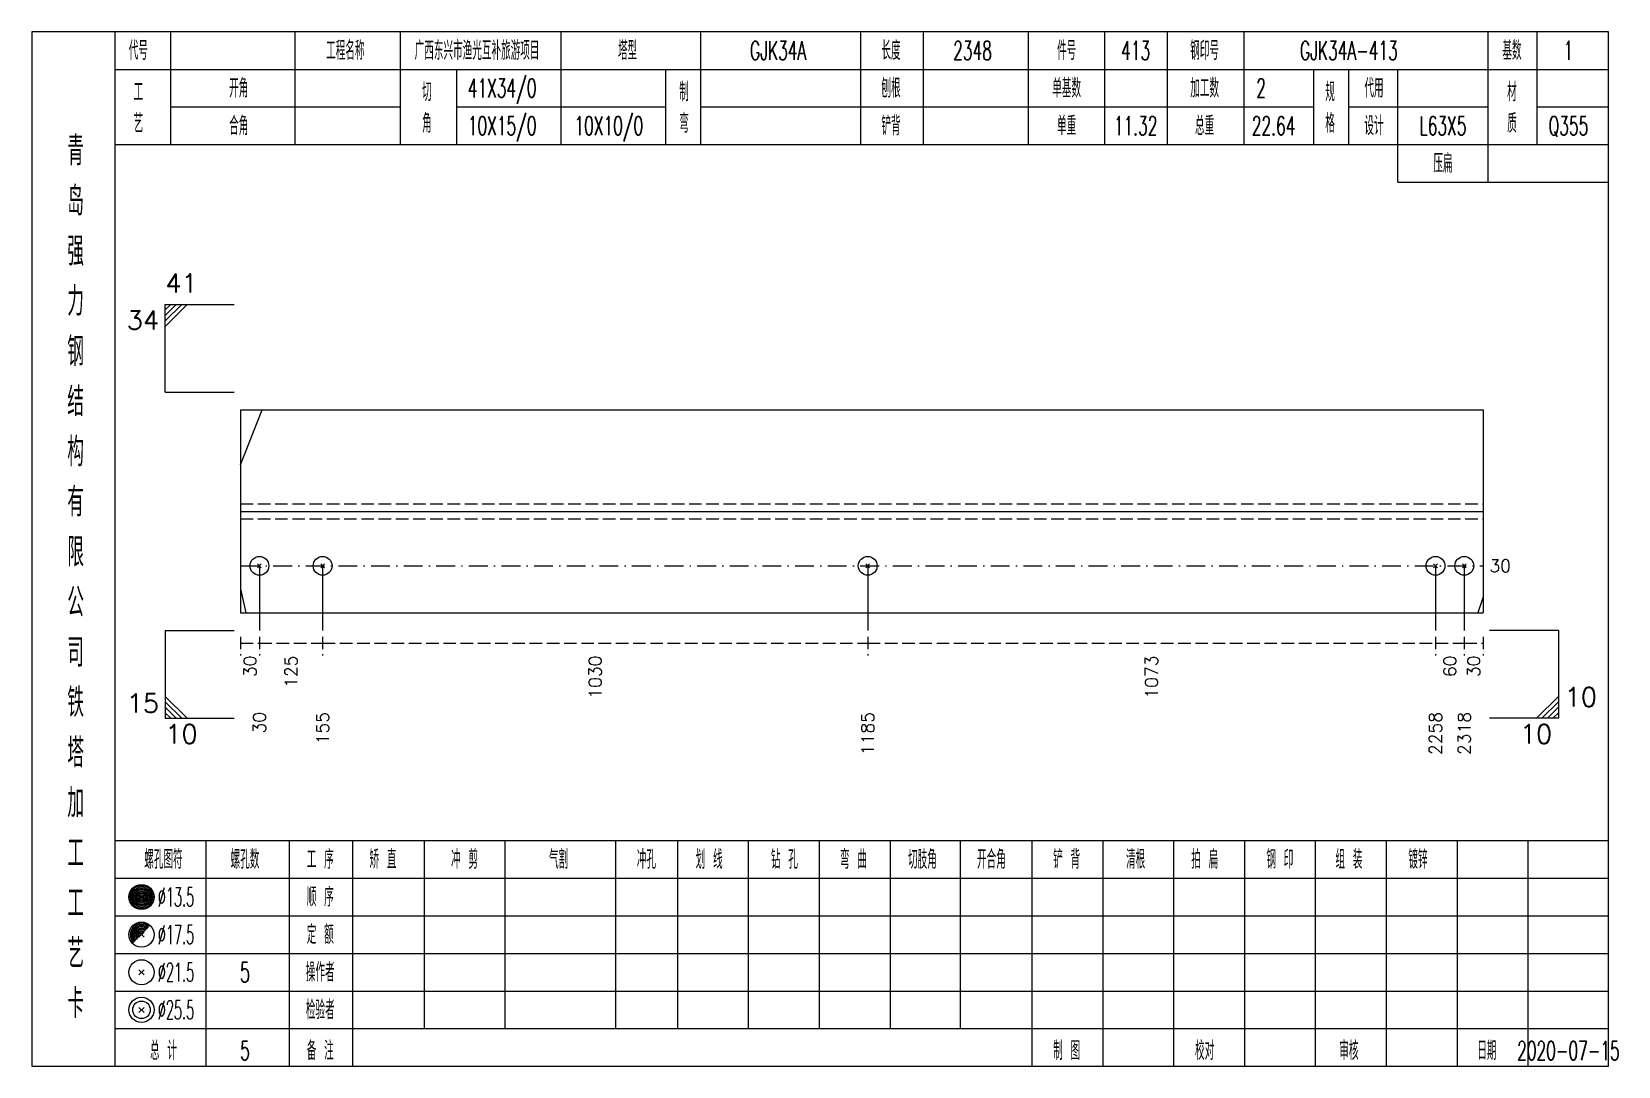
# Model space of a CAD drawing. Extents: x 0 to 2606, y -377 to 6479.
# Drawn here: x 2352.6 to 2605.5, y 5075 to 5240 of the extents above; entities that cross this region are included whole.
import ezdxf
from ezdxf.enums import TextEntityAlignment as Align

# ---------------------------------------------------------------- set-up
doc = ezdxf.new("R2010")
doc.units = 0
doc.header["$MEASUREMENT"] = 0
doc.linetypes.add('一点画线', pattern=[5.2, 3, -1, 0.2, -1])
doc.linetypes.add('虚线', pattern=[2.75, 2, -0.75])
doc.layers.get('0').update_dxf_attribs({"linetype": 'CONTINUOUS', "lineweight": 25})
doc.layers.add('1', color=7, linetype='CONTINUOUS', lineweight=25)
doc.layers.add('4', color=7, linetype='CONTINUOUS', lineweight=25)
doc.styles.get("Standard").update_dxf_attribs({"font": 'simplex.shx', "width": 0.7, "height": 3, "bigfont": 'gbhzfs.shx'})

msp = doc.modelspace()

# ---------------------------------------------------------------- texts
at = {"color": 7, "linetype": 'Continuous', "lineweight": 13}
for s, p in [('41', (2373.9, 5197.5)), ('10', (2597, 5131.5))]:
    msp.add_text(s, height=3, dxfattribs=at).set_placement(p, align=Align.BOTTOM_LEFT)
for s, p in [('34', (2372.9, 5195.5)), ('10', (2595, 5129.5))]:
    msp.add_text(s, height=3, dxfattribs=at).set_placement(p, align=Align.TOP_RIGHT)
msp.add_text('30', height=2, dxfattribs=at).set_placement((2585, 5154.81), align=Align.MIDDLE_LEFT)
at = {"color": 8, "linetype": 'Continuous', "lineweight": 9}
for s, p in [('30', (2387.4, 5140.5)), ('125', (2393.94, 5140.5)), ('1030', (2442.43, 5140.5)), ('1073', (2531.14, 5140.5)), ('60', (2578.7, 5140.5)), ('30', (2582.5, 5140.5))]:
    msp.add_text(s, height=2, rotation=90, dxfattribs=at).set_placement(p, align=Align.MIDDLE_RIGHT)
at = {"color": 7, "linetype": 'Continuous', "lineweight": 13}
msp.add_text('15', height=3, dxfattribs=at).set_placement((2372.9, 5130.5), align=Align.BOTTOM_RIGHT)
msp.add_text('10', height=3, dxfattribs=at).set_placement((2373.9, 5129.5), align=Align.TOP_LEFT)
at = {"layer": '1', "color": 7, "linetype": 'Continuous', "lineweight": 13}
for s, p in [('30', (2388.9, 5131.5)), ('155', (2398.98, 5131.5)), ('1185', (2485.88, 5131.5)), ('2258', (2576.41, 5131.5)), ('2318', (2581, 5131.5))]:
    msp.add_text(s, height=2, rotation=90, dxfattribs=at).set_placement(p, align=Align.MIDDLE_RIGHT)
at = {"layer": '4', "color": 1, "linetype": 'Continuous', "lineweight": 13}
for s, height, width, p in [('代号', 3, 0.6, (2369.6, 5237)), ('工程名称', 3, 0.6, (2402.6, 5237)), ('广西东兴市渔光互补旅游项目', 3, 0.6, (2423.6, 5237)), ('塔型', 3, 0.6, (2447.6, 5237)), ('长度', 3, 0.6, (2489.6, 5237)), ('件号', 3, 0.6, (2517.6, 5237)), ('钢印号', 3, 0.6, (2539.6, 5237)), ('基数', 3, 0.6, (2588.6, 5237)), ('GJK34A', 3, 0.6, (2471.6, 5237)), ('2348', 3, 0.6, (2502.6, 5237)), ('413', 3, 0.6, (2528.6, 5237)), ('GJK34A-413', 3, 0.6, (2562.6, 5237)), ('1', 3, 0.6, (2597.6, 5237)), ('工', 3, 0.6, (2369.6, 5230.4)), ('开角', 3, 0.6, (2385.6, 5231)), ('切', 3, 0.6, (2415.6, 5230.4)), ('41X34/0', 3, 0.6, (2427.6, 5231)), ('制', 3, 0.6, (2456.6, 5230.4)), ('刨根', 3, 0.6, (2489.6, 5231)), ('单基数', 3, 0.6, (2517.6, 5231)), ('加工数', 3, 0.6, (2539.6, 5231)), ('2', 3, 0.6, (2548.6, 5231)), ('规', 3, 0.6, (2559.6, 5230.4)), ('代用', 3, 0.6, (2566.6, 5231)), ('材', 3, 0.6, (2588.6, 5230.4)), ('艺', 3, 0.6, (2369.6, 5225.4)), ('合角', 3, 0.6, (2385.6, 5225)), ('角', 3, 0.6, (2415.6, 5225.4)), ('10X15/0', 3, 0.6, (2427.6, 5225)), ('10X10/0', 3, 0.6, (2444.6, 5225)), ('弯', 3, 0.6, (2456.6, 5225.4)), ('铲背', 3, 0.6, (2489.6, 5225)), ('单重', 3, 0.6, (2517.6, 5225)), ('11.32', 3, 0.6, (2528.6, 5225)), ('总重', 3, 0.6, (2539.6, 5225)), ('22.64', 3, 0.6, (2550.6, 5225)), ('格', 3, 0.6, (2559.6, 5225.4)), ('设计', 3, 0.6, (2566.6, 5225)), ('L63X5', 3, 0.6, (2577.6, 5225)), ('质', 3, 0.6, (2588.6, 5225.4)), ('Q355', 3, 0.6, (2597.6, 5225)), ('青', 4.6, 0.8, (2359.6, 5221)), ('压扁', 3, 0.6, (2577.6, 5219)), ('岛', 4.6, 0.8, (2359.6, 5213)), ('强', 4.6, 0.8, (2359.6, 5205)), ('力', 4.6, 0.8, (2359.6, 5197)), ('钢', 4.6, 0.8, (2359.6, 5189)), ('结', 4.6, 0.8, (2359.6, 5181)), ('构', 4.6, 0.8, (2359.6, 5173)), ('有', 4.6, 0.8, (2359.6, 5165)), ('限', 4.6, 0.8, (2359.6, 5157)), ('公', 4.6, 0.8, (2359.6, 5149)), ('司', 4.6, 0.8, (2359.6, 5141)), ('铁', 4.6, 0.8, (2359.6, 5133)), ('塔', 4.6, 0.8, (2359.6, 5125)), ('加', 4.6, 0.8, (2359.6, 5117)), ('工', 4.6, 0.8, (2359.6, 5109)), ('螺孔图符', 3, 0.6, (2373.6, 5108)), ('螺孔数', 3, 0.6, (2386.6, 5108)), ('工 序', 3, 0.6, (2398.6, 5108)), ('矫 直', 3, 0.6, (2408.6, 5108)), ('冲 剪', 3, 0.6, (2421.6, 5108)), ('气割', 3, 0.6, (2436.6, 5108)), ('冲孔', 3, 0.6, (2450.6, 5108)), ('划 线', 3, 0.6, (2460.6, 5108)), ('钻 孔', 3, 0.6, (2472.6, 5108)), ('弯 曲', 3, 0.6, (2483.6, 5108)), ('切肢角', 3, 0.6, (2494.6, 5108)), ('开合角', 3, 0.6, (2505.6, 5108)), ('铲 背', 3, 0.6, (2517.6, 5108)), ('清根', 3, 0.6, (2528.6, 5108)), ('拍 扁', 3, 0.6, (2539.6, 5108)), ('钢 印', 3, 0.6, (2551.6, 5108)), ('组 装', 3, 0.6, (2562.6, 5108)), ('镀锌', 3, 0.6, (2573.6, 5108)), ('工', 4.6, 0.8, (2359.6, 5101)), ('%%C13.5', 3, 0.5, (2375.6, 5102)), ('顺 序', 3, 0.6, (2398.6, 5102)), ('%%C17.5', 3, 0.5, (2375.6, 5096)), ('定 额', 3, 0.6, (2398.6, 5096)), ('艺', 4.6, 0.8, (2359.6, 5093)), ('操作者', 3, 0.6, (2398.6, 5090)), ('%%C21.5', 3, 0.5, (2375.6, 5090)), ('5', 3.2, 0.6, (2386.6, 5090)), ('卡', 4.6, 0.8, (2359.6, 5085)), ('%%C25.5', 3, 0.5, (2375.6, 5084)), ('检验者', 3, 0.6, (2398.6, 5084)), ('总 计', 3, 0.6, (2373.6, 5077.5)), ('备 注', 3, 0.6, (2398.6, 5077.5)), ('制 图', 3, 0.6, (2517.6, 5077.5)), ('校对', 3, 0.6, (2539.6, 5077.5)), ('审核', 3, 0.6, (2562.6, 5077.5)), ('日期', 3, 0.6, (2584.6, 5077.5)), ('5', 3, 0.6, (2386.6, 5077.5)), ('2020-07-15', 3, 0.6, (2597.6, 5077.5))]:
    msp.add_text(s, height=height, dxfattribs=dict(at, width=width)).set_placement(p, align=Align.MIDDLE_CENTER)

# ---------------------------------------------------------------- linework, layer by layer
at = {"color": 7, "linetype": 'Continuous', "lineweight": 13}
for p, q in [((2373.9, 5196.5), (2384.9, 5196.5)), ((2373.9, 5182.5), (2373.9, 5196.5)), ((2374.78, 5196.5), (2373.9, 5195.62)), ((2375.65, 5196.5), (2373.9, 5194.75)), ((2376.53, 5196.5), (2373.9, 5193.88)), ((2377.4, 5196.5), (2373.9, 5193)), ((2373.9, 5182.5), (2384.9, 5182.5)), ((2385.9, 5170.95), (2389.36, 5179.69)), ((2388.9, 5154.81), (2388.9, 5144.5)), ((2398.98, 5154.81), (2398.98, 5144.5)), ((2485.88, 5154.81), (2485.88, 5144.5)), ((2576.41, 5154.81), (2576.41, 5144.5)), ((2581, 5154.81), (2581, 5144.5)), ((2385.9, 5151.16), (2386.74, 5147.31)), ((2584, 5149.88), (2583.16, 5147.31)), ((2373.9, 5144.5), (2384.9, 5144.5)), ((2373.9, 5144.5), (2373.9, 5130.5)), ((2596, 5144.5), (2585, 5144.5)), ((2596, 5144.5), (2596, 5130.5)), ((2377.4, 5130.5), (2373.9, 5134)), ((2376.53, 5130.5), (2373.9, 5133.12)), ((2592.5, 5130.5), (2596, 5134)), ((2593.38, 5130.5), (2596, 5133.12)), ((2375.65, 5130.5), (2373.9, 5132.25)), ((2374.78, 5130.5), (2373.9, 5131.38)), ((2373.9, 5130.5), (2384.9, 5130.5)), ((2596, 5130.5), (2585, 5130.5)), ((2594.25, 5130.5), (2596, 5132.25)), ((2595.12, 5130.5), (2596, 5131.38))]:
    msp.add_line(p, q, dxfattribs=at)
at = {"color": 7, "linetype": 'Continuous', "lineweight": 18}
for p, q in [((2385.9, 5179.69), (2385.9, 5147.31)), ((2385.9, 5179.69), (2584, 5179.69)), ((2584, 5179.69), (2584, 5147.31)), ((2385.9, 5163.5), (2584, 5163.5))]:
    msp.add_line(p, q, dxfattribs=at)
at = {"color": 1, "linetype": '虚线', "lineweight": 18}
for p, q in [((2385.9, 5164.69), (2584, 5164.69)), ((2385.9, 5162.31), (2584, 5162.31))]:
    msp.add_line(p, q, dxfattribs=at)
at = {"color": 3, "linetype": '一点画线', "lineweight": 13}
msp.add_line((2385.9, 5154.81), (2584, 5154.81), dxfattribs=at)
at = {"color": 8, "linetype": '虚线', "lineweight": 9}
for p, q in [((2385.9, 5143.5), (2385.9, 5140.5)), ((2385.9, 5142.5), (2388.9, 5142.5)), ((2388.9, 5143.5), (2388.9, 5140.5)), ((2388.9, 5143.5), (2388.9, 5140.5)), ((2388.9, 5142.5), (2398.98, 5142.5)), ((2398.98, 5143.5), (2398.98, 5140.5)), ((2398.98, 5143.5), (2398.98, 5140.5)), ((2398.98, 5142.5), (2485.88, 5142.5)), ((2485.88, 5143.5), (2485.88, 5140.5)), ((2485.88, 5143.5), (2485.88, 5140.5)), ((2485.88, 5142.5), (2576.41, 5142.5)), ((2576.41, 5143.5), (2576.41, 5140.5)), ((2576.41, 5143.5), (2576.41, 5140.5)), ((2576.41, 5142.5), (2581, 5142.5)), ((2581, 5143.5), (2581, 5140.5)), ((2581, 5143.5), (2581, 5140.5)), ((2581, 5142.5), (2584, 5142.5)), ((2584, 5143.5), (2584, 5140.5))]:
    msp.add_line(p, q, dxfattribs=at)
at = {"layer": '1', "color": 7, "linetype": 'Continuous', "lineweight": 13}
for p, q in [((2388.6, 5154.51), (2389.2, 5155.11)), ((2389.2, 5154.51), (2388.6, 5155.11)), ((2398.68, 5154.51), (2399.28, 5155.11)), ((2399.28, 5154.51), (2398.68, 5155.11)), ((2485.58, 5154.51), (2486.18, 5155.11)), ((2486.18, 5154.51), (2485.58, 5155.11)), ((2576.11, 5154.51), (2576.71, 5155.11)), ((2576.71, 5154.51), (2576.11, 5155.11)), ((2580.7, 5154.51), (2581.3, 5155.11)), ((2581.3, 5154.51), (2580.7, 5155.11))]:
    msp.add_line(p, q, dxfattribs=at)
at = {"layer": '1', "color": 7, "linetype": 'Continuous', "lineweight": 18}
msp.add_line((2385.9, 5147.31), (2584, 5147.31), dxfattribs=at)
at = {"layer": '1', "color": 7, "linetype": 'Continuous', "lineweight": 13}
for centre in [(2388.9, 5154.81), (2398.98, 5154.81), (2485.88, 5154.81), (2576.41, 5154.81), (2581, 5154.81)]:
    msp.add_circle(centre, 1.5, dxfattribs=at)
at = {"layer": '4', "color": 1, "linetype": 'Continuous', "lineweight": 18}
for p, q in [((2365.9, 5075), (2365.9, 5240)), ((2374.8, 5222), (2374.8, 5240)), ((2394.6, 5222), (2394.6, 5240)), ((2411.4, 5222), (2411.4, 5240)), ((2437, 5222), (2437, 5240)), ((2459.3, 5222), (2459.3, 5240)), ((2484.8, 5222), (2484.8, 5240)), ((2494.8, 5222), (2494.8, 5240)), ((2511.5, 5222), (2511.5, 5240)), ((2523.7, 5222), (2523.7, 5240)), ((2533.7, 5222), (2533.7, 5240)), ((2545.9, 5222), (2545.9, 5240)), ((2584.8, 5216), (2584.8, 5240)), ((2592.6, 5222), (2592.6, 5240)), ((2365.9, 5234), (2604, 5234)), ((2420.4, 5222), (2420.4, 5234)), ((2453.7, 5222), (2453.7, 5234)), ((2557, 5222), (2557, 5234)), ((2562.6, 5222), (2562.6, 5234)), ((2570.4, 5216), (2570.4, 5234)), ((2374.8, 5228), (2411.4, 5228)), ((2420.4, 5228), (2453.7, 5228)), ((2459.3, 5228), (2557, 5228)), ((2562.6, 5228), (2584.8, 5228)), ((2592.6, 5228), (2604, 5228)), ((2365.9, 5222), (2604, 5222)), ((2570.4, 5216), (2604, 5216)), ((2365.9, 5111), (2604, 5111)), ((2380.4, 5075), (2380.4, 5111)), ((2393.7, 5075), (2393.7, 5111)), ((2403.8, 5075), (2403.8, 5111)), ((2415.2, 5081), (2415.2, 5111)), ((2428.1, 5081), (2428.1, 5111)), ((2445.7, 5081), (2445.7, 5111)), ((2455.6, 5081), (2455.6, 5111)), ((2466.9, 5081), (2466.9, 5111)), ((2478.2, 5081), (2478.2, 5111)), ((2489.5, 5081), (2489.5, 5111)), ((2500.7, 5081), (2500.7, 5111)), ((2512.1, 5081), (2512.1, 5111)), ((2523.4, 5081), (2523.4, 5111)), ((2534.7, 5081), (2534.7, 5111)), ((2546, 5081), (2546, 5111)), ((2557.3, 5081), (2557.3, 5111)), ((2568.6, 5081), (2568.6, 5111)), ((2579.9, 5081), (2579.9, 5111)), ((2591.2, 5081), (2591.2, 5111)), ((2365.9, 5105), (2604, 5105)), ((2365.9, 5099), (2604, 5099)), ((2365.9, 5093), (2604, 5093)), ((2365.9, 5087), (2604, 5087)), ((2365.9, 5081), (2604, 5081)), ((2512.1, 5075), (2512.1, 5081)), ((2523.4, 5075), (2523.4, 5081)), ((2534.7, 5075), (2534.7, 5081)), ((2546, 5075), (2546, 5081)), ((2557.3, 5075), (2557.3, 5081)), ((2568.6, 5075), (2568.6, 5081)), ((2579.9, 5075), (2579.9, 5081)), ((2591.2, 5075), (2591.2, 5081))]:
    msp.add_line(p, q, dxfattribs=at)
at = {"layer": '4', "color": 7, "linetype": 'Continuous', "lineweight": 13}
for p, q in [((2369.9, 5101.8), (2370.3, 5102.2)), ((2370.3, 5101.8), (2369.9, 5102.2)), ((2369.7, 5089.6), (2370.5, 5090.4)), ((2370.5, 5089.6), (2369.7, 5090.4)), ((2369.7, 5083.6), (2370.5, 5084.4)), ((2370.5, 5083.6), (2369.7, 5084.4))]:
    msp.add_line(p, q, dxfattribs=at)
at = {"layer": '4', "color": 7, "linetype": 'Continuous', "lineweight": 0}
for p, q in [((2369.7, 5095.6), (2370.5, 5096.4)), ((2369.7, 5096.4), (2370.5, 5095.6))]:
    msp.add_line(p, q, dxfattribs=at)
at = {"layer": '4', "color": 1, "linetype": 'Continuous', "lineweight": 18}
msp.add_lwpolyline([(2352.6, 5240), (2352.6, 5075), (2604, 5075), (2604, 5240)], close=True, dxfattribs=at)
at = {"layer": '4', "color": 7, "linetype": 'Continuous', "lineweight": 13}
for centre, radius in [((2370.1, 5102), 2), ((2370.1, 5102), 1.8), ((2370.1, 5102), 1.6), ((2370.1, 5102), 1.4), ((2370.1, 5102), 1.2), ((2370.1, 5102), 1), ((2370.1, 5102), 0.8), ((2370.1, 5102), 0.6), ((2370.1, 5102), 0.4), ((2370.1, 5102), 0.2), ((2370.1, 5096), 2), ((2370.1, 5090), 2), ((2370.1, 5084), 2), ((2370.1, 5084), 1.4)]:
    msp.add_circle(centre, radius, dxfattribs=at)
for radius in [1.8, 1.6, 1.4, 1.2, 1, 0.8, 0.6, 0.4, 0.2]:
    msp.add_arc((2370.1, 5096), radius, 45, 225, dxfattribs=at)

msp.set_redraw_order([(e.dxf.handle, doc.entitydb.next_handle()) for e in msp.query("TEXT MTEXT ATTDEF DIMENSION ARC_DIMENSION")])  # texts and dimensions are drawn at this point

doc.saveas('drawing.dxf')
